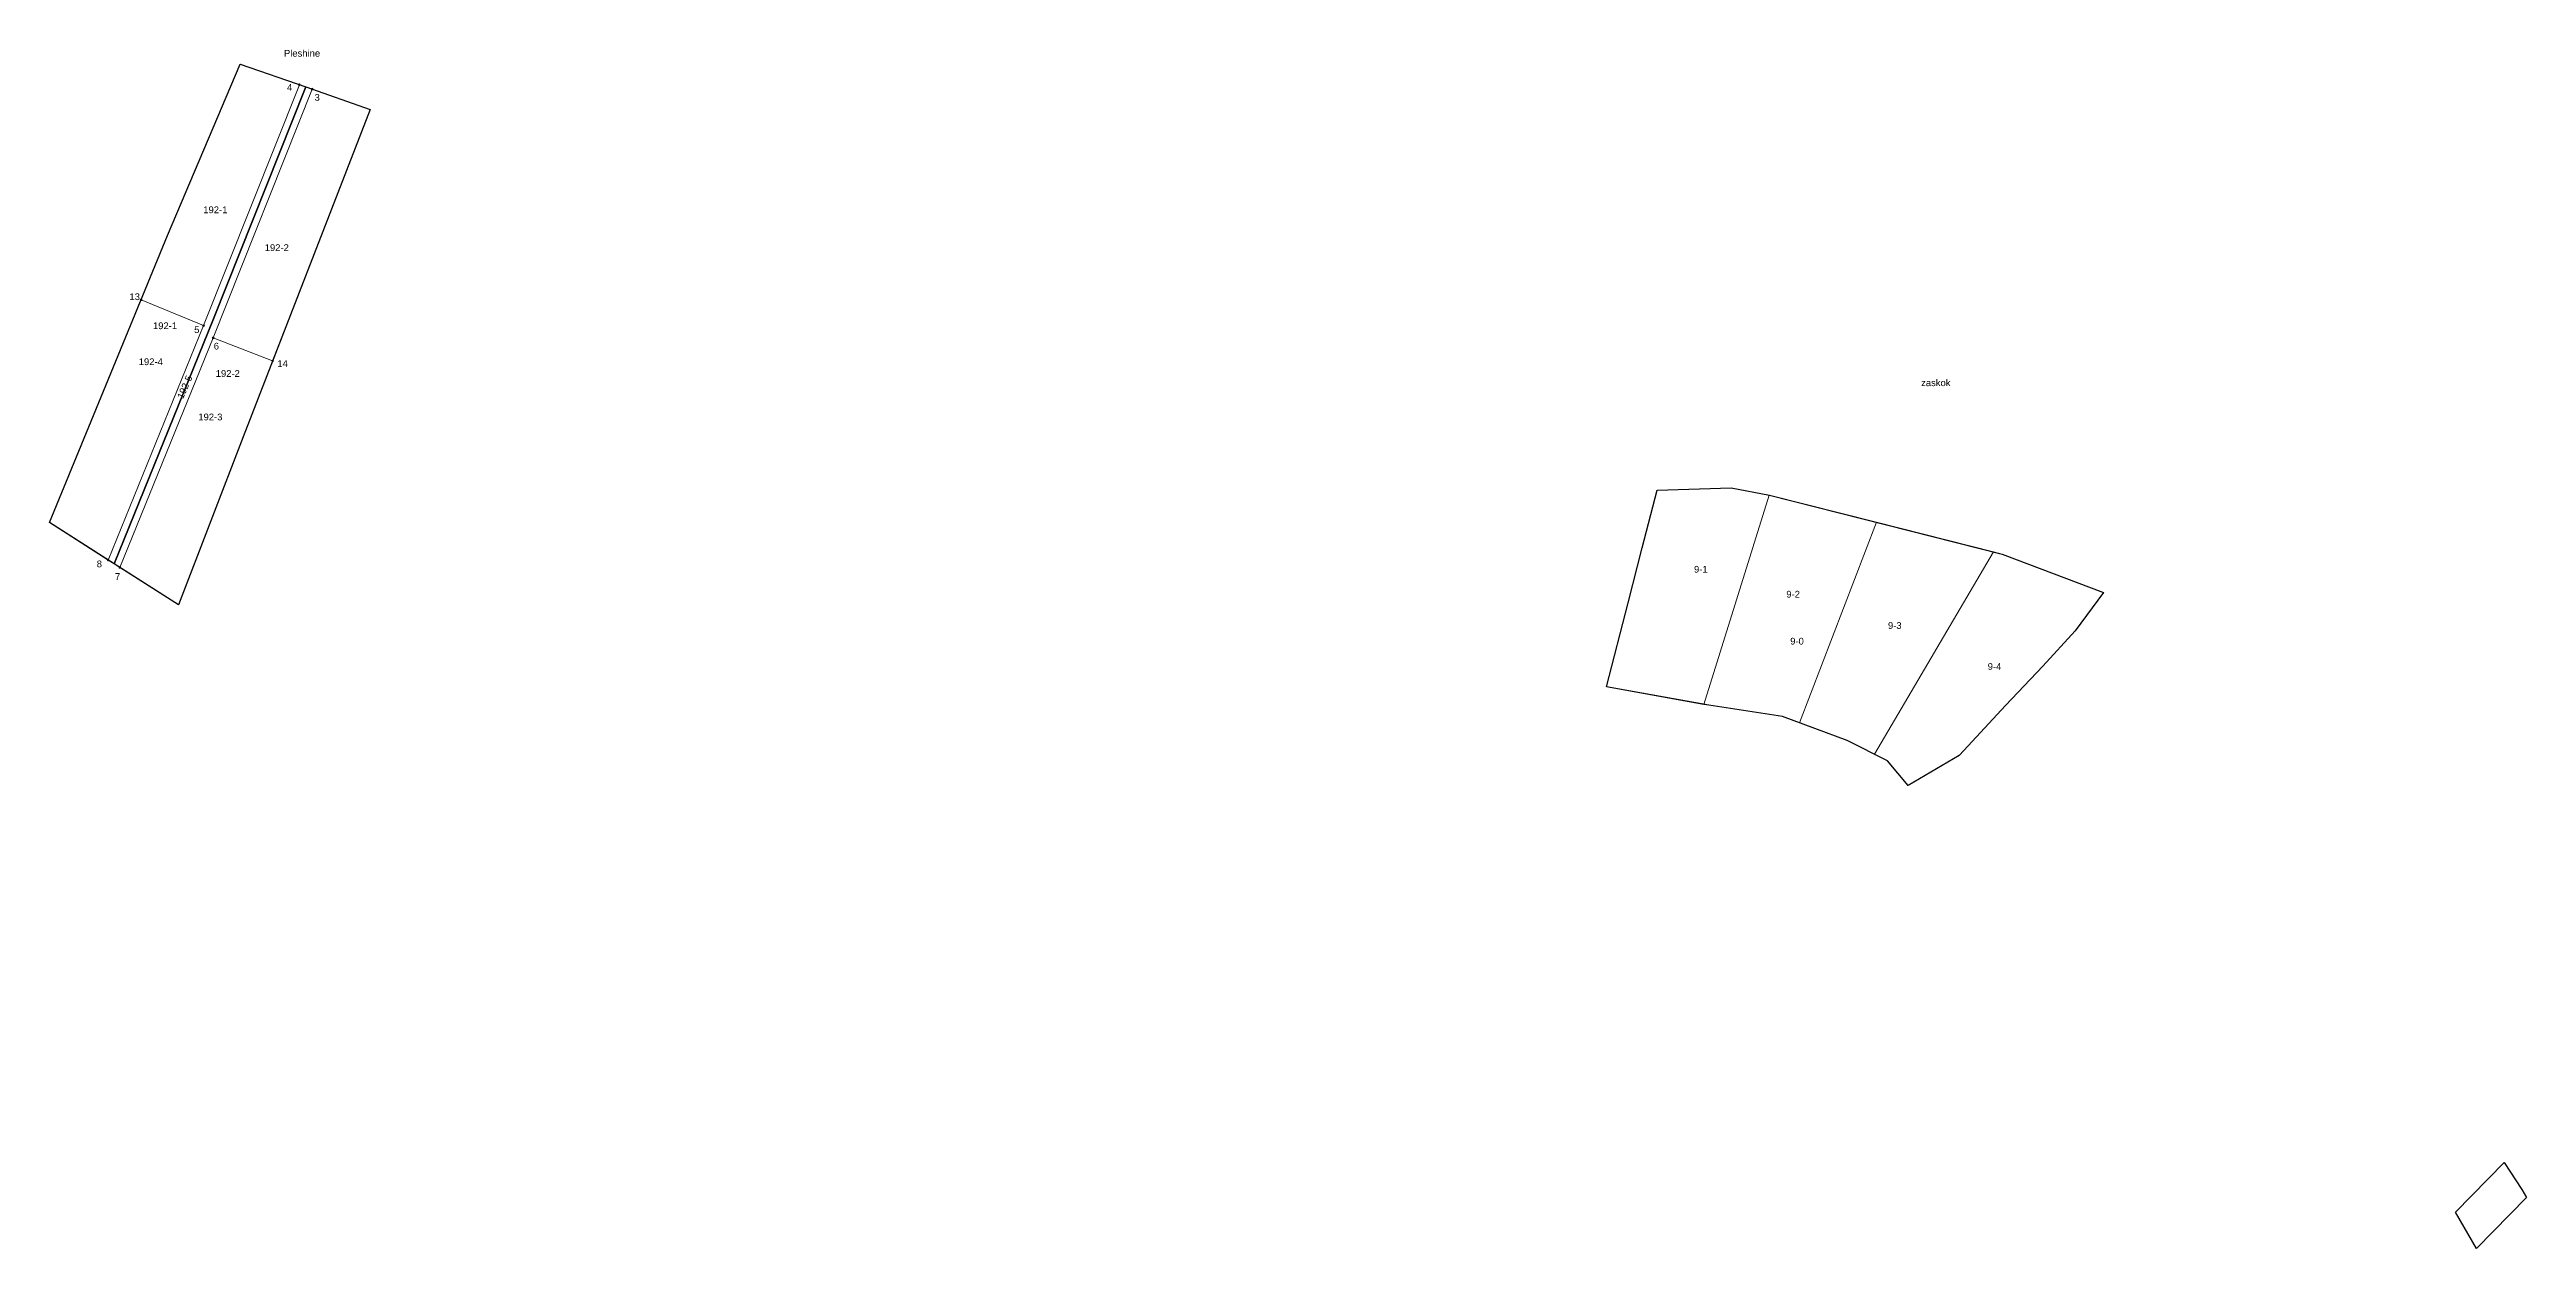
# Model space of a CAD drawing. Header units: metres. Extents: x 7509311 to 7511825, y 4689217 to 4691177.
# Drawn here: x 7511091 to 7511825, y 4690821 to 4691177 of the extents above; entities that cross this region are included whole.
import ezdxf

# ---------------------------------------------------------------- set-up
doc = ezdxf.new("R2010")
doc.units = ezdxf.units.M
doc.header["$PDMODE"] = 32
doc.header["$PDSIZE"] = 0.5
doc.layers.add('Nr Parceles Baze', color=7, linetype='Continuous')
doc.layers.add('Parcela Baze', color=7, linetype='Continuous')
for name, color, linetype, lineweight in [('Nr-Ri', 1, 'Continuous', 0), ('Par-Re', 1, 'Continuous', 0), ('Pikat-Ndarjes', 1, 'Continuous', 0)]:
    doc.layers.add(name, color=color, linetype=linetype, lineweight=lineweight)
doc.styles.get("Standard").update_dxf_attribs({"font": 'arial.ttf'})

msp = doc.modelspace()

# ---------------------------------------------------------------- texts
at = {"layer": 'Nr Parceles Baze'}
for s, p in [('Pleshine', (7511160.93, 4691174.51)), ('192-1', (7511122.12, 4691093.74)), ('192-2', (7511140.71, 4691079.59)), ('zaskok', (7511646.08, 4691076.85)), ('9-0', (7511607.28, 4691000.25))]:
    msp.add_text(s, height=2, dxfattribs=at).set_placement(p)
at = {"layer": 'Nr-Ri'}
for s, p in [('192-1', (7511137.02, 4691128.11)), ('192-2', (7511155.23, 4691116.9)), ('192-4', (7511117.89, 4691083.07)), ('192-3', (7511135.55, 4691066.71)), ('9-1', (7511578.77, 4691021.56)), ('9-2', (7511606.13, 4691014.17)), ('9-3', (7511636.25, 4691004.9)), ('9-4', (7511665.8, 4690992.74))]:
    msp.add_text(s, height=2, dxfattribs=at).set_placement(p)
msp.add_text('192-5', height=2, rotation=66.33414, dxfattribs=at).set_placement((7511131, 4691072.93))
at = {"layer": 'Pikat-Ndarjes', "linetype": 'Continuous', "char_height": 2, "attachment_point": 1}
for s, insert in [('4', (7511161.84, 4691166.41)), ('3', (7511170, 4691163.44)), ('13', (7511115.14, 4691104.35)), ('5', (7511134.33, 4691094.59)), ('6', (7511140.12, 4691089.7)), ('14', (7511158.96, 4691084.52)), ('8', (7511105.45, 4691025.15)), ('7', (7511110.86, 4691021.41))]:
    msp.add_mtext_dynamic_manual_height_columns(s, width=0.8643, gutter_width=1, heights=[0], dxfattribs=dict(at, insert=insert))

# ---------------------------------------------------------------- linework, layer by layer
at = {"flags": 128}
msp.add_lwpolyline([(7511818.83, 4690846.69), (7511824.04, 4690838.72), (7511825.46, 4690836.38), (7511810.61, 4690821.24), (7511804.4, 4690831.98), (7511818.83, 4690846.69)], dxfattribs=at)
at = {"layer": 'Par-Re', "flags": 128}
for points in [[(7511165.49, 4691166.19), (7511147.99, 4691172.29), (7511126.45, 4691121.53), (7511118.6, 4691102.44), (7511137.09, 4691094.79)], [(7511112.3, 4691023.11), (7511110.59, 4691024.2), (7511108.87, 4691025.3), (7511137.09, 4691094.79), (7511165.49, 4691166.19), (7511167.38, 4691165.54), (7511169.27, 4691164.88), (7511139.95, 4691091.15)], [(7511186.43, 4691158.89), (7511169.27, 4691164.88), (7511139.95, 4691091.15), (7511157.57, 4691084.33)], [(7511137.09, 4691094.79), (7511118.6, 4691102.44), (7511091.46, 4691036.39), (7511108.87, 4691025.3)], [(7511148.84, 4691061.79), (7511157.57, 4691084.33), (7511139.95, 4691091.15), (7511112.3, 4691023.11), (7511129.71, 4691012.01)], [(7511601.06, 4691044.5), (7511589.75, 4691046.71), (7511567.83, 4691046), (7511563.44, 4691028.95), (7511559.24, 4691012.61), (7511552.83, 4690987.71), (7511581.72, 4690982.51)], [(7511632.81, 4691036.49), (7511601.15, 4691044.48), (7511601.06, 4691044.5), (7511581.72, 4690982.51), (7511583.19, 4690982.25), (7511604.99, 4690978.92), (7511610.04, 4690977.06)], [(7511667.49, 4691027.73), (7511632.81, 4691036.49), (7511610.04, 4690977.06), (7511624.2, 4690971.85), (7511632.3, 4690967.73)], [(7511682.14, 4690993.89), (7511691.69, 4691004.34), (7511700.07, 4691015.69), (7511670.05, 4691027.08), (7511667.49, 4691027.73), (7511632.3, 4690967.73), (7511636.13, 4690965.78), (7511642.27, 4690958.52), (7511655.66, 4690966.39), (7511657.38, 4690967.4), (7511658.74, 4690968.87), (7511671.1, 4690982.2)]]:
    msp.add_lwpolyline(points, close=True, dxfattribs=at)
at = {"layer": 'Parcela Baze'}
for points in [[(7511110.59, 4691024.2), (7511091.46, 4691036.39), (7511126.45, 4691121.53), (7511147.99, 4691172.29), (7511167.38, 4691165.54), (7511140.06, 4691096.78), (7511110.59, 4691024.2)], [(7511186.43, 4691158.89), (7511148.84, 4691061.79), (7511129.71, 4691012.01), (7511110.59, 4691024.2), (7511140.06, 4691096.78), (7511167.38, 4691165.54), (7511186.43, 4691158.89)], [(7511691.69, 4691004.34), (7511682.14, 4690993.89), (7511671.1, 4690982.2), (7511658.74, 4690968.87), (7511657.38, 4690967.4), (7511655.66, 4690966.39), (7511642.27, 4690958.52), (7511636.13, 4690965.78), (7511624.2, 4690971.85), (7511604.99, 4690978.92), (7511583.19, 4690982.25), (7511552.83, 4690987.71), (7511559.24, 4691012.61), (7511563.44, 4691028.95), (7511567.83, 4691046), (7511589.75, 4691046.71), (7511601.15, 4691044.48), (7511670.05, 4691027.08), (7511700.07, 4691015.69), (7511691.69, 4691004.34)]]:
    msp.add_lwpolyline(points, dxfattribs=at)
at = {"layer": 'Pikat-Ndarjes'}
for p in [(7511165.49, 4691166.19), (7511169.27, 4691164.88), (7511118.6, 4691102.44), (7511157.57, 4691084.33), (7511108.87, 4691025.3), (7511112.3, 4691023.11)]:
    msp.add_point(p, dxfattribs=at)
at = {"layer": 'Pikat-Ndarjes', "color": 1}
for p in [(7511137.09, 4691094.79), (7511139.95, 4691091.15)]:
    msp.add_point(p, dxfattribs=at)

msp.set_redraw_order([(e.dxf.handle, doc.entitydb.next_handle()) for e in msp.query("TEXT MTEXT ATTDEF DIMENSION ARC_DIMENSION")])  # texts and dimensions are drawn at this point

doc.saveas('drawing.dxf')
